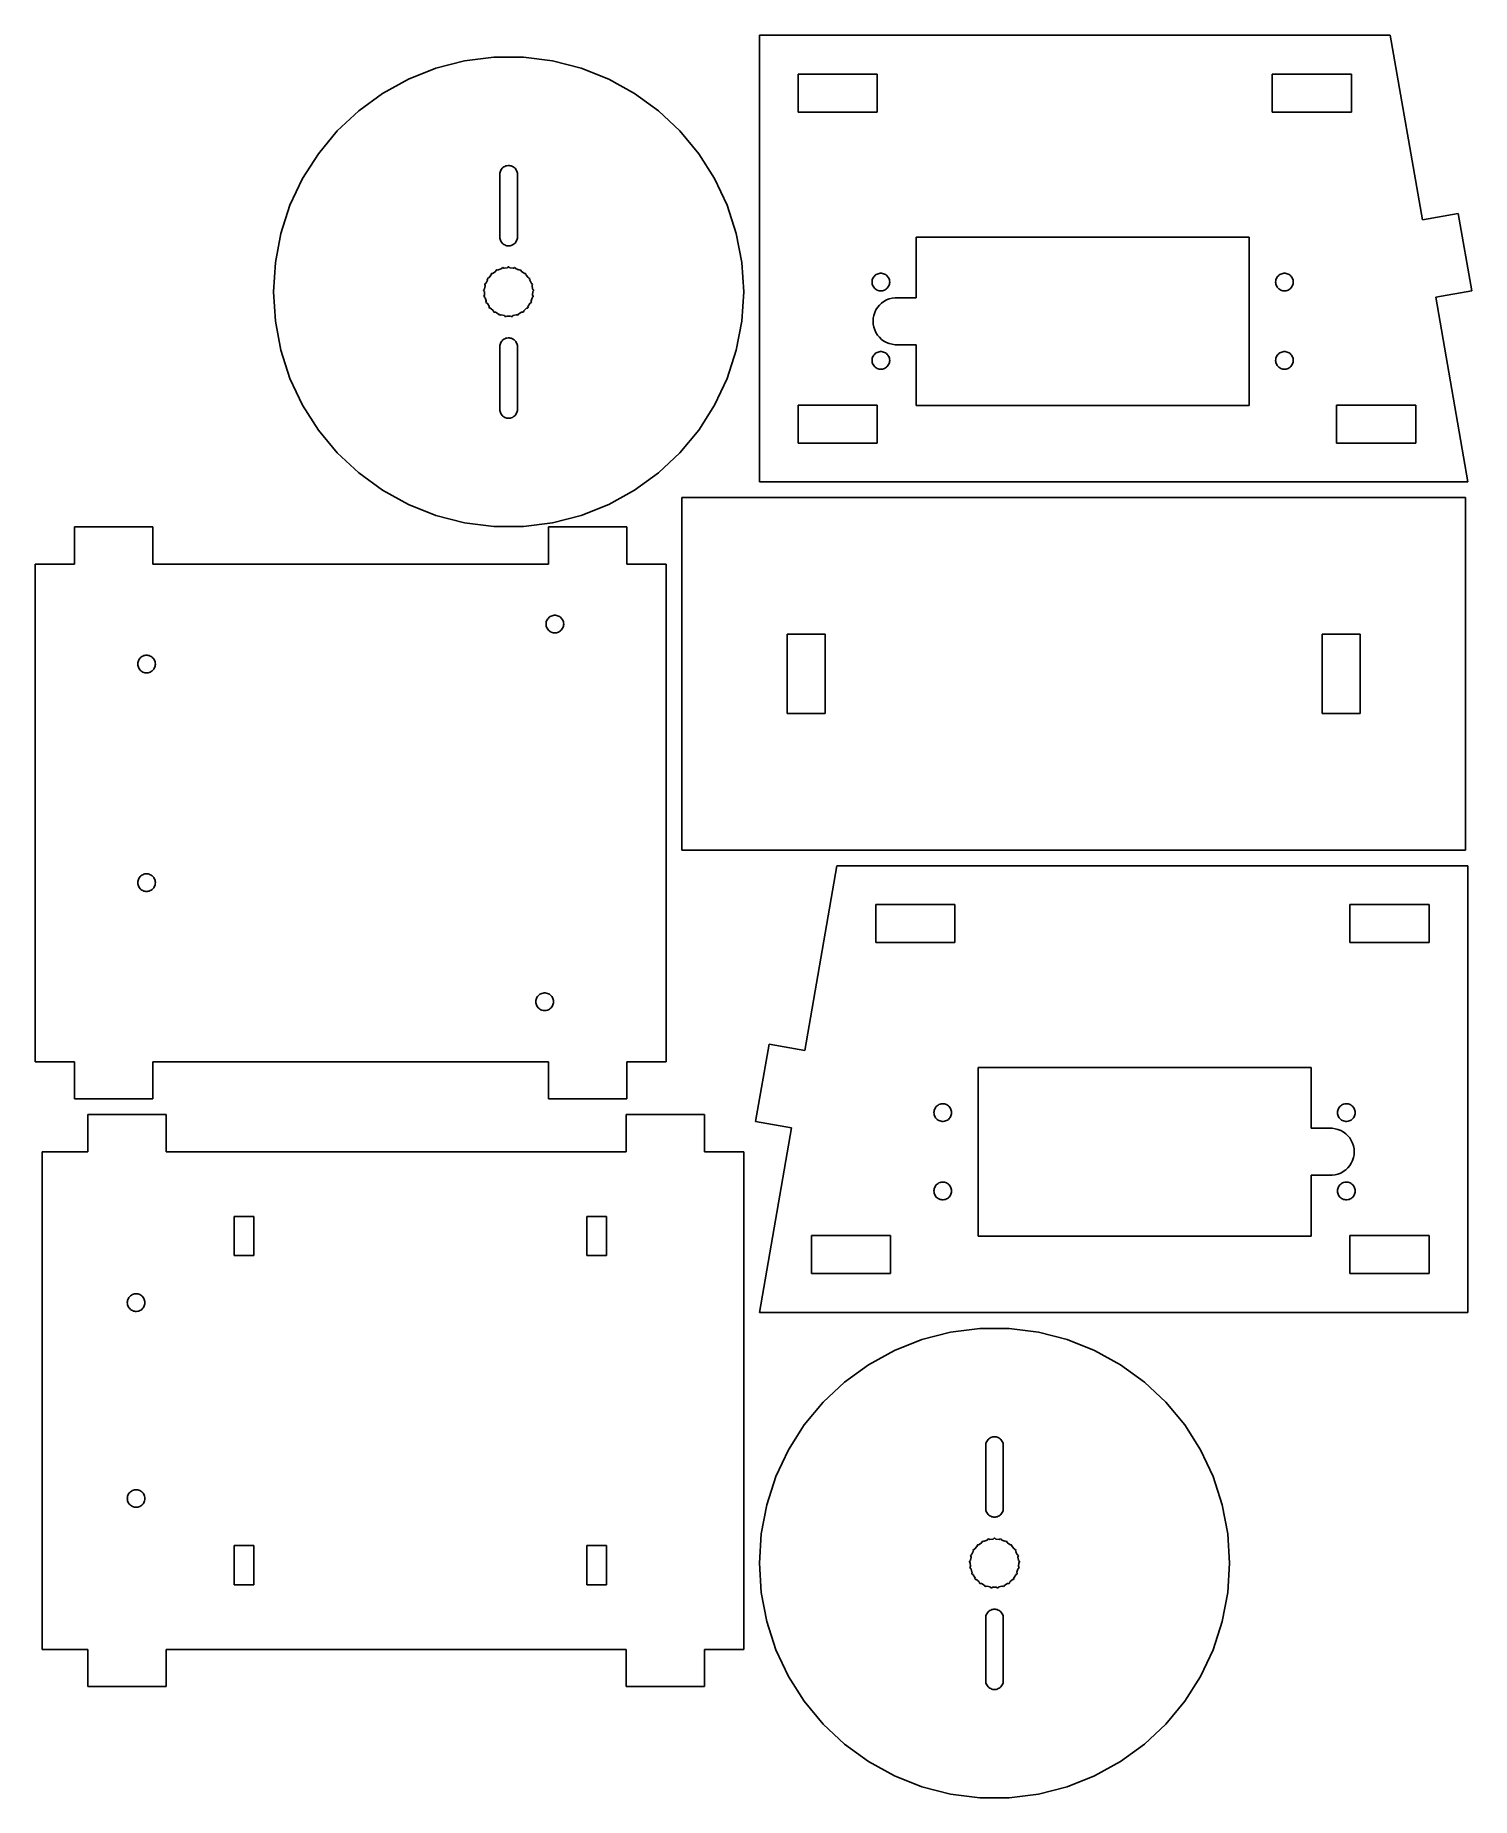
# Model space of a CAD drawing. Header units: metres. Extents: x -90 to 93, y -109 to 116.
import ezdxf

# ---------------------------------------------------------------- set-up
doc = ezdxf.new("R2010")
doc.units = ezdxf.units.M

msp = doc.modelspace()

# ---------------------------------------------------------------- linework, layer by layer
for p, q in [((82.5, 116), (2, 116)), ((2, 116), (2, 59)), ((86.5935, 92.4263), (82.5, 116)), ((-35.6214, 112.719), (-39.2705, 111.782)), ((-31.8837, 113.191), (-35.6214, 112.719)), ((-28.1163, 113.191), (-31.8837, 113.191)), ((-24.3786, 112.719), (-28.1163, 113.191)), ((-20.7295, 111.782), (-24.3786, 112.719)), ((-42.7734, 110.395), (-46.0748, 108.58)), ((-39.2705, 111.782), (-42.7734, 110.395)), ((-17.2266, 110.395), (-20.7295, 111.782)), ((-13.9252, 108.58), (-17.2266, 110.395)), ((6.95001, 106.2), (6.95001, 111.05)), ((6.95001, 111.05), (17.05, 111.05)), ((17.05, 111.05), (17.05, 106.2)), ((67.45, 106.2), (67.45, 111.05)), ((67.45, 111.05), (77.55, 111.05)), ((77.55, 111.05), (77.55, 106.2)), ((-46.0748, 108.58), (-49.1227, 106.365)), ((-10.8773, 106.365), (-13.9252, 108.58)), ((-49.1227, 106.365), (-51.8691, 103.786)), ((-8.13094, 103.786), (-10.8773, 106.365)), ((17.05, 106.2), (6.95001, 106.2)), ((77.55, 106.2), (67.45, 106.2)), ((-51.8691, 103.786), (-54.2705, 100.884)), ((-5.72949, 100.884), (-8.13094, 103.786)), ((-54.2705, 100.884), (-56.2892, 97.7026)), ((-30.9101, 98.9113), (-30.8201, 99.0201)), ((-30.8201, 99.0201), (-30.7171, 99.1168)), ((-30.7171, 99.1168), (-30.6028, 99.1999)), ((-30.6028, 99.1999), (-30.479, 99.2679)), ((-30.479, 99.2679), (-30.3476, 99.3199)), ((-30.3476, 99.3199), (-30.2108, 99.3551)), ((-30.2108, 99.3551), (-30.0706, 99.3728)), ((-30.0706, 99.3728), (-29.9294, 99.3728)), ((-29.9294, 99.3728), (-29.7892, 99.3551)), ((-29.7892, 99.3551), (-29.6524, 99.3199)), ((-29.6524, 99.3199), (-29.521, 99.2679)), ((-29.521, 99.2679), (-29.3972, 99.1999)), ((-29.3972, 99.1999), (-29.2829, 99.1168)), ((-29.2829, 99.1168), (-29.1799, 99.0201)), ((-29.1799, 99.0201), (-29.0899, 98.9113)), ((-3.7108, 97.7026), (-5.72949, 100.884)), ((-56.2892, 97.7026), (-57.8933, 94.2937)), ((-31.125, 98.25), (-31.1161, 98.391)), ((-31.125, 90.25), (-31.125, 98.25)), ((-31.1161, 98.391), (-31.0897, 98.5298)), ((-31.0897, 98.5298), (-31.046, 98.6641)), ((-31.046, 98.6641), (-30.9858, 98.792)), ((-30.9858, 98.792), (-30.9101, 98.9113)), ((-29.0899, 98.9113), (-29.0142, 98.792)), ((-29.0142, 98.792), (-28.954, 98.6641)), ((-28.954, 98.6641), (-28.9103, 98.5298)), ((-28.9103, 98.5298), (-28.8839, 98.391)), ((-28.8839, 98.391), (-28.875, 98.25)), ((-28.875, 98.25), (-28.875, 90.25)), ((-2.10671, 94.2937), (-3.7108, 97.7026)), ((-57.8933, 94.2937), (-59.0575, 90.7107)), ((-0.94251, 90.7107), (-2.10671, 94.2937)), ((91.1601, 93.2315), (86.5935, 92.4263)), ((92.8966, 83.3834), (91.1601, 93.2315)), ((-59.0575, 90.7107), (-59.7634, 87.01)), ((-31.1161, 90.109), (-31.125, 90.25)), ((-31.0897, 89.9702), (-31.1161, 90.109)), ((-28.8839, 90.109), (-28.9103, 89.9702)), ((-28.875, 90.25), (-28.8839, 90.109)), ((-0.23656, 87.01), (-0.94251, 90.7107)), ((22, 82.5), (22, 90.25)), ((22, 90.25), (64.5, 90.25)), ((64.5, 90.25), (64.5, 68.75)), ((-31.046, 89.8359), (-31.0897, 89.9702)), ((-30.9858, 89.708), (-31.046, 89.8359)), ((-30.9101, 89.5887), (-30.9858, 89.708)), ((-30.8201, 89.4799), (-30.9101, 89.5887)), ((-30.7171, 89.3832), (-30.8201, 89.4799)), ((-30.6028, 89.3001), (-30.7171, 89.3832)), ((-30.479, 89.2321), (-30.6028, 89.3001)), ((-30.3476, 89.1801), (-30.479, 89.2321)), ((-30.2108, 89.1449), (-30.3476, 89.1801)), ((-30.0706, 89.1272), (-30.2108, 89.1449)), ((-29.9294, 89.1272), (-30.0706, 89.1272)), ((-29.7892, 89.1449), (-29.9294, 89.1272)), ((-29.6524, 89.1801), (-29.7892, 89.1449)), ((-29.521, 89.2321), (-29.6524, 89.1801)), ((-29.3972, 89.3001), (-29.521, 89.2321)), ((-29.2829, 89.3832), (-29.3972, 89.3001)), ((-29.1799, 89.4799), (-29.2829, 89.3832)), ((-29.0899, 89.5887), (-29.1799, 89.4799)), ((-29.0142, 89.708), (-29.0899, 89.5887)), ((-28.954, 89.8359), (-29.0142, 89.708)), ((-28.9103, 89.9702), (-28.954, 89.8359)), ((-59.7634, 87.01), (-60, 83.25)), ((-32.2231, 85.3894), (-32.2184, 85.5394)), ((-32.2184, 85.5394), (-32.1455, 85.6078)), ((-32.1455, 85.6078), (-31.9956, 85.6031)), ((-31.9956, 85.6031), (-31.968, 85.629)), ((-31.968, 85.629), (-31.6544, 85.8569)), ((-31.6544, 85.8569), (-31.6212, 85.8751)), ((-31.6212, 85.8751), (-31.5794, 86.0191)), ((-31.5794, 86.0191), (-31.4918, 86.0673)), ((-31.4918, 86.0673), (-31.3477, 86.0254)), ((-31.3477, 86.0254), (-31.3146, 86.0437)), ((-31.3146, 86.0437), (-30.9541, 86.1864)), ((-30.9541, 86.1864), (-30.9175, 86.1958)), ((-30.9175, 86.1958), (-30.8411, 86.3249)), ((-30.8411, 86.3249), (-30.7443, 86.3498)), ((-30.7443, 86.3498), (-30.6151, 86.2734)), ((-30.6151, 86.2734), (-30.5785, 86.2828)), ((-30.5785, 86.2828), (-30.1939, 86.3314)), ((-30.1939, 86.3314), (-30.1561, 86.3314)), ((-30.1561, 86.3314), (-30.05, 86.4375)), ((-30.05, 86.4375), (-29.95, 86.4375)), ((-29.95, 86.4375), (-29.8439, 86.3314)), ((-29.8439, 86.3314), (-29.8061, 86.3314)), ((-29.8061, 86.3314), (-29.4215, 86.2828)), ((-29.4215, 86.2828), (-29.3849, 86.2734)), ((-29.3849, 86.2734), (-29.2557, 86.3498)), ((-29.2557, 86.3498), (-29.1589, 86.3249)), ((-29.1589, 86.3249), (-29.0825, 86.1958)), ((-29.0825, 86.1958), (-29.0459, 86.1864)), ((-29.0459, 86.1864), (-28.6854, 86.0437)), ((-28.6854, 86.0437), (-28.6523, 86.0254)), ((-28.6523, 86.0254), (-28.5082, 86.0673)), ((-28.5082, 86.0673), (-28.4206, 86.0191)), ((-28.4206, 86.0191), (-28.3788, 85.8751)), ((-28.3788, 85.8751), (-28.3456, 85.8569)), ((-28.3456, 85.8569), (-28.032, 85.629)), ((-28.032, 85.629), (-28.0044, 85.6031)), ((-28.0044, 85.6031), (-27.8545, 85.6078)), ((-27.8545, 85.6078), (-27.7816, 85.5394)), ((-27.7816, 85.5394), (-27.7769, 85.3894)), ((0, 83.25), (-0.23656, 87.01)), ((16.8972, 85.4499), (17.021, 85.5179)), ((17.021, 85.5179), (17.1524, 85.5699)), ((17.1524, 85.5699), (17.2892, 85.6051)), ((17.2892, 85.6051), (17.4294, 85.6228)), ((17.4294, 85.6228), (17.5706, 85.6228)), ((17.5706, 85.6228), (17.7108, 85.6051)), ((17.7108, 85.6051), (17.8477, 85.5699)), ((17.8477, 85.5699), (17.979, 85.5179)), ((17.979, 85.5179), (18.1028, 85.4499)), ((68.3972, 85.4499), (68.521, 85.5179)), ((68.521, 85.5179), (68.6523, 85.5699)), ((68.6523, 85.5699), (68.7892, 85.6051)), ((68.7892, 85.6051), (68.9294, 85.6228)), ((68.9294, 85.6228), (69.0706, 85.6228)), ((69.0706, 85.6228), (69.2108, 85.6051)), ((69.2108, 85.6051), (69.3476, 85.5699)), ((69.3476, 85.5699), (69.479, 85.5179)), ((69.479, 85.5179), (69.6028, 85.4499)), ((-60, 83.25), (-59.7634, 79.49)), ((-33.1843, 83.4003), (-33.1781, 83.5)), ((-33.0851, 83.2877), (-33.1843, 83.4003)), ((-33.1781, 83.5), (-33.0655, 83.5992)), ((-33.0875, 83.25), (-33.0851, 83.2877)), ((-33.0632, 82.863), (-33.0875, 83.25)), ((-33.0655, 83.5992), (-33.0632, 83.637)), ((-33.0632, 83.637), (-32.9905, 84.0178)), ((-33.0469, 84.1874), (-33.016, 84.2825)), ((-32.9788, 84.0538), (-33.0469, 84.1874)), ((-33.016, 84.2825), (-32.8824, 84.3506)), ((-32.9905, 84.0178), (-32.9788, 84.0538)), ((-32.8824, 84.3506), (-32.8707, 84.3866)), ((-32.8707, 84.3866), (-32.7056, 84.7374)), ((-32.7181, 84.9157), (-32.6645, 85.0001)), ((-32.6853, 84.7693), (-32.7181, 84.9157)), ((-32.7056, 84.7374), (-32.6853, 84.7693)), ((-32.6645, 85.0001), (-32.5181, 85.0329)), ((-32.5181, 85.0329), (-32.4978, 85.0648)), ((-32.4978, 85.0648), (-32.2507, 85.3635)), ((-32.2507, 85.3635), (-32.2231, 85.3894)), ((-27.7769, 85.3894), (-27.7493, 85.3635)), ((-27.7493, 85.3635), (-27.5022, 85.0648)), ((-27.5022, 85.0648), (-27.4819, 85.0329)), ((-27.4819, 85.0329), (-27.3355, 85.0001)), ((-27.3355, 85.0001), (-27.2819, 84.9157)), ((-27.2819, 84.9157), (-27.3147, 84.7693)), ((-27.3147, 84.7693), (-27.2944, 84.7374)), ((-27.2944, 84.7374), (-27.1293, 84.3866)), ((-27.1293, 84.3866), (-27.1176, 84.3506)), ((-27.1176, 84.3506), (-26.984, 84.2825)), ((-26.9531, 84.1874), (-27.0212, 84.0538)), ((-27.0212, 84.0538), (-27.0095, 84.0178)), ((-27.0095, 84.0178), (-26.9368, 83.637)), ((-26.984, 84.2825), (-26.9531, 84.1874)), ((-26.9368, 83.637), (-26.9345, 83.5992)), ((-26.9125, 83.25), (-26.9368, 82.863)), ((-26.9345, 83.5992), (-26.8219, 83.5)), ((-26.8157, 83.4003), (-26.9149, 83.2877)), ((-26.9149, 83.2877), (-26.9125, 83.25)), ((-26.8219, 83.5), (-26.8157, 83.4003)), ((-0.23656, 79.49), (0, 83.25)), ((16.375, 84.5), (16.3839, 84.641)), ((16.3839, 84.359), (16.375, 84.5)), ((16.3839, 84.641), (16.4104, 84.7798)), ((16.4104, 84.2202), (16.3839, 84.359)), ((16.4104, 84.7798), (16.454, 84.9141)), ((16.454, 84.0858), (16.4104, 84.2202)), ((16.454, 84.9141), (16.5142, 85.042)), ((16.5142, 83.958), (16.454, 84.0858)), ((16.5142, 85.042), (16.5899, 85.1613)), ((16.5899, 83.8387), (16.5142, 83.958)), ((16.5899, 85.1613), (16.6799, 85.2701)), ((16.6799, 83.7299), (16.5899, 83.8387)), ((16.6799, 85.2701), (16.7829, 85.3668)), ((16.7829, 83.6332), (16.6799, 83.7299)), ((16.7829, 85.3668), (16.8972, 85.4499)), ((16.8972, 83.5501), (16.7829, 83.6332)), ((17.021, 83.4821), (16.8972, 83.5501)), ((17.1524, 83.4301), (17.021, 83.4821)), ((17.2892, 83.3949), (17.1524, 83.4301)), ((17.4294, 83.3772), (17.2892, 83.3949)), ((17.5706, 83.3772), (17.4294, 83.3772)), ((17.7108, 83.3949), (17.5706, 83.3772)), ((17.8477, 83.4301), (17.7108, 83.3949)), ((17.979, 83.4821), (17.8477, 83.4301)), ((18.1028, 83.5501), (17.979, 83.4821)), ((18.1028, 85.4499), (18.2171, 85.3668)), ((18.2171, 83.6332), (18.1028, 83.5501)), ((18.2171, 85.3668), (18.3201, 85.2701)), ((18.3201, 83.7299), (18.2171, 83.6332)), ((18.3201, 85.2701), (18.4102, 85.1613)), ((18.4102, 83.8387), (18.3201, 83.7299)), ((18.4102, 85.1613), (18.4859, 85.042)), ((18.4859, 83.958), (18.4102, 83.8387)), ((18.4859, 85.042), (18.546, 84.9141)), ((18.546, 84.0858), (18.4859, 83.958)), ((18.546, 84.9141), (18.5897, 84.7798)), ((18.5897, 84.2202), (18.546, 84.0858)), ((18.5897, 84.7798), (18.6161, 84.641)), ((18.6161, 84.359), (18.5897, 84.2202)), ((18.6161, 84.641), (18.625, 84.5)), ((18.625, 84.5), (18.6161, 84.359)), ((67.875, 84.5), (67.8839, 84.641)), ((67.8839, 84.359), (67.875, 84.5)), ((67.8839, 84.641), (67.9103, 84.7798)), ((67.9103, 84.2202), (67.8839, 84.359)), ((67.9103, 84.7798), (67.954, 84.9141)), ((67.954, 84.0858), (67.9103, 84.2202)), ((67.954, 84.9141), (68.0141, 85.042)), ((68.0141, 83.958), (67.954, 84.0858)), ((68.0141, 85.042), (68.0898, 85.1613)), ((68.0898, 83.8387), (68.0141, 83.958)), ((68.0898, 85.1613), (68.1799, 85.2701)), ((68.1799, 83.7299), (68.0898, 83.8387)), ((68.1799, 85.2701), (68.2829, 85.3668)), ((68.2829, 83.6332), (68.1799, 83.7299)), ((68.2829, 85.3668), (68.3972, 85.4499)), ((68.3972, 83.5501), (68.2829, 83.6332)), ((68.521, 83.4821), (68.3972, 83.5501)), ((68.6523, 83.4301), (68.521, 83.4821)), ((68.7892, 83.3949), (68.6523, 83.4301)), ((68.9294, 83.3772), (68.7892, 83.3949)), ((69.0706, 83.3772), (68.9294, 83.3772)), ((69.2108, 83.3949), (69.0706, 83.3772)), ((69.3476, 83.4301), (69.2108, 83.3949)), ((69.479, 83.4821), (69.3476, 83.4301)), ((69.6028, 83.5501), (69.479, 83.4821)), ((69.6028, 85.4499), (69.7171, 85.3668)), ((69.7171, 83.6332), (69.6028, 83.5501)), ((69.7171, 85.3668), (69.8201, 85.2701)), ((69.8201, 83.7299), (69.7171, 83.6332)), ((69.8201, 85.2701), (69.9101, 85.1613)), ((69.9101, 83.8387), (69.8201, 83.7299)), ((69.9101, 85.1613), (69.9858, 85.042)), ((69.9858, 83.958), (69.9101, 83.8387)), ((69.9858, 85.042), (70.046, 84.9141)), ((70.046, 84.0858), (69.9858, 83.958)), ((70.046, 84.9141), (70.0896, 84.7798)), ((70.0896, 84.2202), (70.046, 84.0858)), ((70.0896, 84.7798), (70.1161, 84.641)), ((70.1161, 84.359), (70.0896, 84.2202)), ((70.1161, 84.641), (70.125, 84.5)), ((70.125, 84.5), (70.1161, 84.359)), ((88.3044, 82.5737), (92.8966, 83.3834)), ((-33.1404, 82.7018), (-33.0561, 82.8259)), ((-33.1217, 82.6036), (-33.1404, 82.7018)), ((-32.9976, 82.5193), (-33.1217, 82.6036)), ((-33.0561, 82.8259), (-33.0632, 82.863)), ((-32.9905, 82.4822), (-32.9976, 82.5193)), ((-32.8707, 82.1134), (-32.9905, 82.4822)), ((-32.9054, 81.9381), (-32.8546, 82.0792)), ((-32.8628, 81.8476), (-32.9054, 81.9381)), ((-32.8546, 82.0792), (-32.8707, 82.1134)), ((-32.7217, 81.7968), (-32.8628, 81.8476)), ((-32.7056, 81.7626), (-32.7217, 81.7968)), ((-32.4978, 81.4352), (-32.7056, 81.7626)), ((-32.4737, 81.4061), (-32.4978, 81.4352)), ((-32.4879, 81.2567), (-32.4737, 81.4061)), ((-32.4241, 81.1797), (-32.4879, 81.2567)), ((-32.2748, 81.1656), (-32.4241, 81.1797)), ((-32.2507, 81.1365), (-32.2748, 81.1656)), ((-31.968, 80.871), (-32.2507, 81.1365)), ((-27.7493, 81.1365), (-28.032, 80.871)), ((-27.7252, 81.1656), (-27.7493, 81.1365)), ((-27.5759, 81.1797), (-27.7252, 81.1656)), ((-27.5121, 81.2567), (-27.5759, 81.1797)), ((-27.5022, 81.4352), (-27.5263, 81.4061)), ((-27.5263, 81.4061), (-27.5121, 81.2567)), ((-27.2944, 81.7626), (-27.5022, 81.4352)), ((-27.2783, 81.7968), (-27.2944, 81.7626)), ((-27.1372, 81.8476), (-27.2783, 81.7968)), ((-27.1293, 82.1134), (-27.1454, 82.0792)), ((-27.1454, 82.0792), (-27.0946, 81.9381)), ((-27.0946, 81.9381), (-27.1372, 81.8476)), ((-27.0095, 82.4822), (-27.1293, 82.1134)), ((-27.0024, 82.5193), (-27.0095, 82.4822)), ((-26.8783, 82.6036), (-27.0024, 82.5193)), ((-26.9368, 82.863), (-26.9439, 82.8259)), ((-26.9439, 82.8259), (-26.8596, 82.7018)), ((-26.8596, 82.7018), (-26.8783, 82.6036)), ((16.8711, 80.9453), (17.073, 81.2634)), ((17.073, 81.2634), (17.3131, 81.5536)), ((17.3131, 81.5536), (17.5877, 81.8115)), ((17.5877, 81.8115), (17.8925, 82.033)), ((17.8925, 82.033), (18.2227, 82.2145)), ((18.2227, 82.2145), (18.573, 82.3532)), ((18.573, 82.3532), (18.9379, 82.4469)), ((18.9379, 82.4469), (19.3116, 82.4941)), ((19.3116, 82.4941), (20, 82.5)), ((20, 82.5), (22, 82.5)), ((92.3979, 59), (88.3044, 82.5737)), ((-59.7634, 79.49), (-59.0575, 75.7893)), ((-31.9375, 80.8488), (-31.968, 80.871)), ((-31.914, 80.7007), (-31.9375, 80.8488)), ((-31.8331, 80.6419), (-31.914, 80.7007)), ((-31.6849, 80.6654), (-31.8331, 80.6419)), ((-31.6544, 80.6431), (-31.6849, 80.6654)), ((-31.3146, 80.4563), (-31.6544, 80.6431)), ((-31.2795, 80.4424), (-31.3146, 80.4563)), ((-31.2199, 80.3048), (-31.2795, 80.4424)), ((-31.1269, 80.2679), (-31.2199, 80.3048)), ((-30.9892, 80.3275), (-31.1269, 80.2679)), ((-30.9541, 80.3136), (-30.9892, 80.3275)), ((-30.5785, 80.2172), (-30.9541, 80.3136)), ((-30.541, 80.2125), (-30.5785, 80.2172)), ((-30.4491, 80.0939), (-30.541, 80.2125)), ((-30.3499, 80.0814), (-30.4491, 80.0939)), ((-30.2314, 80.1733), (-30.3499, 80.0814)), ((-30.1939, 80.1686), (-30.2314, 80.1733)), ((-29.8061, 80.1686), (-30.1939, 80.1686)), ((-29.7686, 80.1733), (-29.8061, 80.1686)), ((-29.6501, 80.0814), (-29.7686, 80.1733)), ((-29.5509, 80.0939), (-29.6501, 80.0814)), ((-29.459, 80.2125), (-29.5509, 80.0939)), ((-29.4215, 80.2172), (-29.459, 80.2125)), ((-29.0459, 80.3136), (-29.4215, 80.2172)), ((-29.0108, 80.3275), (-29.0459, 80.3136)), ((-28.8731, 80.2679), (-29.0108, 80.3275)), ((-28.7801, 80.3048), (-28.8731, 80.2679)), ((-28.7205, 80.4424), (-28.7801, 80.3048)), ((-28.6854, 80.4563), (-28.7205, 80.4424)), ((-28.3456, 80.6431), (-28.6854, 80.4563)), ((-28.3151, 80.6654), (-28.3456, 80.6431)), ((-28.1669, 80.6419), (-28.3151, 80.6654)), ((-28.086, 80.7007), (-28.1669, 80.6419)), ((-28.0625, 80.8488), (-28.086, 80.7007)), ((-28.032, 80.871), (-28.0625, 80.8488)), ((-0.94251, 75.7893), (-0.23656, 79.49)), ((16.5, 79.5), (16.5237, 79.876)), ((16.5237, 79.124), (16.5, 79.5)), ((16.5237, 79.876), (16.5943, 80.2461)), ((16.5943, 78.7539), (16.5237, 79.124)), ((16.5943, 80.2461), (16.7107, 80.6044)), ((16.7107, 78.3956), (16.5943, 78.7539)), ((16.7107, 80.6044), (16.8711, 80.9453)), ((-31.1161, 76.391), (-31.0897, 76.5298)), ((-31.0897, 76.5298), (-31.046, 76.6641)), ((-31.046, 76.6641), (-30.9858, 76.792)), ((-30.9858, 76.792), (-30.9101, 76.9113)), ((-30.9101, 76.9113), (-30.8201, 77.0201)), ((-30.8201, 77.0201), (-30.7171, 77.1168)), ((-30.7171, 77.1168), (-30.6028, 77.1999)), ((-30.6028, 77.1999), (-30.479, 77.2679)), ((-30.479, 77.2679), (-30.3476, 77.3199)), ((-30.3476, 77.3199), (-30.2108, 77.3551)), ((-30.2108, 77.3551), (-30.0706, 77.3728)), ((-30.0706, 77.3728), (-29.9294, 77.3728)), ((-29.9294, 77.3728), (-29.7892, 77.3551)), ((-29.7892, 77.3551), (-29.6524, 77.3199)), ((-29.6524, 77.3199), (-29.521, 77.2679)), ((-29.521, 77.2679), (-29.3972, 77.1999)), ((-29.3972, 77.1999), (-29.2829, 77.1168)), ((-29.2829, 77.1168), (-29.1799, 77.0201)), ((-29.1799, 77.0201), (-29.0899, 76.9113)), ((-29.0899, 76.9113), (-29.0142, 76.792)), ((-29.0142, 76.792), (-28.954, 76.6641)), ((-28.954, 76.6641), (-28.9103, 76.5298)), ((-28.9103, 76.5298), (-28.8839, 76.391)), ((16.8711, 78.0547), (16.7107, 78.3956)), ((17.073, 77.7366), (16.8711, 78.0547)), ((17.3131, 77.4464), (17.073, 77.7366)), ((17.5877, 77.1884), (17.3131, 77.4464)), ((17.8925, 76.967), (17.5877, 77.1884)), ((18.2227, 76.7855), (17.8925, 76.967)), ((18.573, 76.6468), (18.2227, 76.7855)), ((18.9379, 76.5531), (18.573, 76.6468)), ((19.3116, 76.5059), (18.9379, 76.5531)), ((20, 76.5), (19.3116, 76.5059)), ((22, 76.5), (20, 76.5)), ((22, 68.75), (22, 76.5)), ((-59.0575, 75.7893), (-57.8933, 72.2063)), ((-31.125, 76.25), (-31.1161, 76.391)), ((-31.125, 68.25), (-31.125, 76.25)), ((-28.8839, 76.391), (-28.875, 76.25)), ((-28.875, 76.25), (-28.875, 68.25)), ((-2.10671, 72.2063), (-0.94251, 75.7893)), ((16.375, 74.5), (16.3839, 74.641)), ((16.3839, 74.359), (16.375, 74.5)), ((16.3839, 74.641), (16.4104, 74.7798)), ((16.4104, 74.2202), (16.3839, 74.359)), ((16.4104, 74.7798), (16.454, 74.9141)), ((16.454, 74.9141), (16.5142, 75.042)), ((16.5142, 75.042), (16.5899, 75.1613)), ((16.5899, 75.1613), (16.6799, 75.2701)), ((16.6799, 75.2701), (16.7829, 75.3668)), ((16.7829, 75.3668), (16.8972, 75.4499)), ((16.8972, 75.4499), (17.021, 75.5179)), ((17.021, 75.5179), (17.1524, 75.5699)), ((17.1524, 75.5699), (17.2892, 75.6051)), ((17.2892, 75.6051), (17.4294, 75.6228)), ((17.4294, 75.6228), (17.5706, 75.6228)), ((17.5706, 75.6228), (17.7108, 75.6051)), ((17.7108, 75.6051), (17.8477, 75.5699)), ((17.8477, 75.5699), (17.979, 75.5179)), ((17.979, 75.5179), (18.1028, 75.4499)), ((18.1028, 75.4499), (18.2171, 75.3668)), ((18.2171, 75.3668), (18.3201, 75.2701)), ((18.3201, 75.2701), (18.4102, 75.1613)), ((18.4102, 75.1613), (18.4859, 75.042)), ((18.4859, 75.042), (18.546, 74.9141)), ((18.546, 74.9141), (18.5897, 74.7798)), ((18.5897, 74.7798), (18.6161, 74.641)), ((18.6161, 74.359), (18.5897, 74.2202)), ((18.6161, 74.641), (18.625, 74.5)), ((18.625, 74.5), (18.6161, 74.359)), ((67.875, 74.5), (67.8839, 74.641)), ((67.8839, 74.359), (67.875, 74.5)), ((67.8839, 74.641), (67.9103, 74.7798)), ((67.9103, 74.2202), (67.8839, 74.359)), ((67.9103, 74.7798), (67.954, 74.9141)), ((67.954, 74.9141), (68.0141, 75.042)), ((68.0141, 75.042), (68.0898, 75.1613)), ((68.0898, 75.1613), (68.1799, 75.2701)), ((68.1799, 75.2701), (68.2829, 75.3668)), ((68.2829, 75.3668), (68.3972, 75.4499)), ((68.3972, 75.4499), (68.521, 75.5179)), ((68.521, 75.5179), (68.6523, 75.5699)), ((68.6523, 75.5699), (68.7892, 75.6051)), ((68.7892, 75.6051), (68.9294, 75.6228)), ((68.9294, 75.6228), (69.0706, 75.6228)), ((69.0706, 75.6228), (69.2108, 75.6051)), ((69.2108, 75.6051), (69.3476, 75.5699)), ((69.3476, 75.5699), (69.479, 75.5179)), ((69.479, 75.5179), (69.6028, 75.4499)), ((69.6028, 75.4499), (69.7171, 75.3668)), ((69.7171, 75.3668), (69.8201, 75.2701)), ((69.8201, 75.2701), (69.9101, 75.1613)), ((69.9101, 75.1613), (69.9858, 75.042)), ((69.9858, 75.042), (70.046, 74.9141)), ((70.046, 74.9141), (70.0896, 74.7798)), ((70.0896, 74.7798), (70.1161, 74.641)), ((70.1161, 74.359), (70.0896, 74.2202)), ((70.1161, 74.641), (70.125, 74.5)), ((70.125, 74.5), (70.1161, 74.359)), ((-57.8933, 72.2063), (-56.2892, 68.7974)), ((-3.7108, 68.7974), (-2.10671, 72.2063)), ((16.454, 74.0858), (16.4104, 74.2202)), ((16.5142, 73.958), (16.454, 74.0858)), ((16.5899, 73.8387), (16.5142, 73.958)), ((16.6799, 73.7299), (16.5899, 73.8387)), ((16.7829, 73.6332), (16.6799, 73.7299)), ((16.8972, 73.5501), (16.7829, 73.6332)), ((17.021, 73.4821), (16.8972, 73.5501)), ((17.1524, 73.4301), (17.021, 73.4821)), ((17.2892, 73.3949), (17.1524, 73.4301)), ((17.4294, 73.3772), (17.2892, 73.3949)), ((17.5706, 73.3772), (17.4294, 73.3772)), ((17.7108, 73.3949), (17.5706, 73.3772)), ((17.8477, 73.4301), (17.7108, 73.3949)), ((17.979, 73.4821), (17.8477, 73.4301)), ((18.1028, 73.5501), (17.979, 73.4821)), ((18.2171, 73.6332), (18.1028, 73.5501)), ((18.3201, 73.7299), (18.2171, 73.6332)), ((18.4102, 73.8387), (18.3201, 73.7299)), ((18.4859, 73.958), (18.4102, 73.8387)), ((18.546, 74.0858), (18.4859, 73.958)), ((18.5897, 74.2202), (18.546, 74.0858)), ((67.954, 74.0858), (67.9103, 74.2202)), ((68.0141, 73.958), (67.954, 74.0858)), ((68.0898, 73.8387), (68.0141, 73.958)), ((68.1799, 73.7299), (68.0898, 73.8387)), ((68.2829, 73.6332), (68.1799, 73.7299)), ((68.3972, 73.5501), (68.2829, 73.6332)), ((68.521, 73.4821), (68.3972, 73.5501)), ((68.6523, 73.4301), (68.521, 73.4821)), ((68.7892, 73.3949), (68.6523, 73.4301)), ((68.9294, 73.3772), (68.7892, 73.3949)), ((69.0706, 73.3772), (68.9294, 73.3772)), ((69.2108, 73.3949), (69.0706, 73.3772)), ((69.3476, 73.4301), (69.2108, 73.3949)), ((69.479, 73.4821), (69.3476, 73.4301)), ((69.6028, 73.5501), (69.479, 73.4821)), ((69.7171, 73.6332), (69.6028, 73.5501)), ((69.8201, 73.7299), (69.7171, 73.6332)), ((69.9101, 73.8387), (69.8201, 73.7299)), ((69.9858, 73.958), (69.9101, 73.8387)), ((70.046, 74.0858), (69.9858, 73.958)), ((70.0896, 74.2202), (70.046, 74.0858)), ((-56.2892, 68.7974), (-54.2705, 65.6164)), ((-31.1161, 68.109), (-31.125, 68.25)), ((-31.0897, 67.9702), (-31.1161, 68.109)), ((-31.046, 67.8359), (-31.0897, 67.9702)), ((-30.9858, 67.708), (-31.046, 67.8359)), ((-30.9101, 67.5887), (-30.9858, 67.708)), ((-30.8201, 67.4799), (-30.9101, 67.5887)), ((-29.0899, 67.5887), (-29.1799, 67.4799)), ((-29.0142, 67.708), (-29.0899, 67.5887)), ((-28.954, 67.8359), (-29.0142, 67.708)), ((-28.9103, 67.9702), (-28.954, 67.8359)), ((-28.8839, 68.109), (-28.9103, 67.9702)), ((-28.875, 68.25), (-28.8839, 68.109)), ((-5.72949, 65.6164), (-3.7108, 68.7974)), ((6.95001, 63.95), (6.95001, 68.8)), ((6.95001, 68.8), (17.05, 68.8)), ((17.05, 68.8), (17.05, 63.95)), ((64.5, 68.75), (22, 68.75)), ((75.6549, 63.95), (75.6549, 68.8)), ((75.6549, 68.8), (85.7549, 68.8)), ((85.7549, 68.8), (85.7549, 63.95)), ((-54.2705, 65.6164), (-51.8691, 62.7136)), ((-30.7171, 67.3832), (-30.8201, 67.4799)), ((-30.6028, 67.3001), (-30.7171, 67.3832)), ((-30.479, 67.2321), (-30.6028, 67.3001)), ((-30.3476, 67.1801), (-30.479, 67.2321)), ((-30.2108, 67.1449), (-30.3476, 67.1801)), ((-30.0706, 67.1272), (-30.2108, 67.1449)), ((-29.9294, 67.1272), (-30.0706, 67.1272)), ((-29.7892, 67.1449), (-29.9294, 67.1272)), ((-29.6524, 67.1801), (-29.7892, 67.1449)), ((-29.521, 67.2321), (-29.6524, 67.1801)), ((-29.3972, 67.3001), (-29.521, 67.2321)), ((-29.2829, 67.3832), (-29.3972, 67.3001)), ((-29.1799, 67.4799), (-29.2829, 67.3832)), ((-8.13094, 62.7136), (-5.72949, 65.6164)), ((17.05, 63.95), (6.95001, 63.95)), ((85.7549, 63.95), (75.6549, 63.95)), ((-51.8691, 62.7136), (-49.1227, 60.1346)), ((-10.8773, 60.1346), (-8.13094, 62.7136)), ((-49.1227, 60.1346), (-46.0748, 57.9202)), ((-13.9252, 57.9202), (-10.8773, 60.1346)), ((2, 59), (92.3979, 59)), ((-46.0748, 57.9202), (-42.7734, 56.1052)), ((-17.2266, 56.1052), (-13.9252, 57.9202)), ((92.1021, 57), (-7.89795, 57)), ((-7.89795, 57), (-7.89795, 12)), ((92.1021, 12), (92.1021, 57)), ((-42.7734, 56.1052), (-39.2705, 54.7183)), ((-39.2705, 54.7183), (-35.6214, 53.7814)), ((-24.3786, 53.7814), (-20.7295, 54.7183)), ((-20.7295, 54.7183), (-17.2266, 56.1052)), ((-75.3979, 53.25), (-85.3979, 53.25)), ((-85.3979, 53.25), (-85.3979, 48.5)), ((-75.3979, 48.5), (-75.3979, 53.25)), ((-35.6214, 53.7814), (-31.8837, 53.3092)), ((-31.8837, 53.3092), (-28.1163, 53.3092)), ((-28.1163, 53.3092), (-24.3786, 53.7814)), ((-14.8979, 53.25), (-24.8979, 53.25)), ((-24.8979, 53.25), (-24.8979, 48.5)), ((-14.8979, 48.5), (-14.8979, 53.25)), ((-85.3979, 48.5), (-90.3979, 48.5)), ((-90.3979, 48.5), (-90.3979, -15)), ((-24.8979, 48.5), (-75.3979, 48.5)), ((-9.89795, 48.5), (-14.8979, 48.5)), ((-9.89795, -15), (-9.89795, 48.5)), ((-25.223, 40.85), (-25.2141, 40.991)), ((-25.2141, 40.709), (-25.223, 40.85)), ((-25.2141, 40.991), (-25.1876, 41.1298)), ((-25.1876, 40.5702), (-25.2141, 40.709)), ((-25.1876, 41.1298), (-25.1439, 41.2641)), ((-25.1439, 40.4359), (-25.1876, 40.5702)), ((-25.1439, 41.2641), (-25.0838, 41.392)), ((-25.0838, 41.392), (-25.0081, 41.5112)), ((-25.0081, 41.5112), (-24.918, 41.6201)), ((-24.918, 41.6201), (-24.8151, 41.7168)), ((-24.8151, 41.7168), (-24.7008, 41.7999)), ((-24.7008, 41.7999), (-24.577, 41.8679)), ((-24.577, 41.8679), (-24.4456, 41.9199)), ((-24.4456, 41.9199), (-24.3088, 41.9551)), ((-24.3088, 41.9551), (-24.1686, 41.9728)), ((-24.1686, 41.9728), (-24.0273, 41.9728)), ((-24.0273, 41.9728), (-23.8872, 41.9551)), ((-23.8872, 41.9551), (-23.7503, 41.9199)), ((-23.7503, 41.9199), (-23.619, 41.8679)), ((-23.619, 41.8679), (-23.4951, 41.7999)), ((-23.4951, 41.7999), (-23.3809, 41.7168)), ((-23.3809, 41.7168), (-23.2779, 41.6201)), ((-23.2779, 41.6201), (-23.1878, 41.5112)), ((-23.1878, 41.5112), (-23.1121, 41.392)), ((-23.1121, 41.392), (-23.052, 41.2641)), ((-23.052, 41.2641), (-23.0083, 41.1298)), ((-23.0083, 40.5702), (-23.052, 40.4359)), ((-23.0083, 41.1298), (-22.9818, 40.991)), ((-22.9818, 40.709), (-23.0083, 40.5702)), ((-22.9818, 40.991), (-22.973, 40.85)), ((-22.973, 40.85), (-22.9818, 40.709)), ((-25.0838, 40.308), (-25.1439, 40.4359)), ((-25.0081, 40.1887), (-25.0838, 40.308)), ((-24.918, 40.0799), (-25.0081, 40.1887)), ((-24.8151, 39.9832), (-24.918, 40.0799)), ((-24.7008, 39.9001), (-24.8151, 39.9832)), ((-24.577, 39.8321), (-24.7008, 39.9001)), ((-24.4456, 39.78), (-24.577, 39.8321)), ((-24.3088, 39.7449), (-24.4456, 39.78)), ((-24.1686, 39.7272), (-24.3088, 39.7449)), ((-24.0273, 39.7272), (-24.1686, 39.7272)), ((-23.8872, 39.7449), (-24.0273, 39.7272)), ((-23.7503, 39.78), (-23.8872, 39.7449)), ((-23.619, 39.8321), (-23.7503, 39.78)), ((-23.4951, 39.9001), (-23.619, 39.8321)), ((-23.3809, 39.9832), (-23.4951, 39.9001)), ((-23.2779, 40.0799), (-23.3809, 39.9832)), ((-23.1878, 40.1887), (-23.2779, 40.0799)), ((-23.1121, 40.308), (-23.1878, 40.1887)), ((-23.052, 40.4359), (-23.1121, 40.308)), ((5.55205, 29.45), (5.55205, 39.55)), ((5.55205, 39.55), (10.402, 39.55)), ((10.402, 39.55), (10.402, 29.45)), ((73.8021, 29.45), (73.8021, 39.55)), ((73.8021, 39.55), (78.652, 39.55)), ((78.652, 39.55), (78.652, 29.45)), ((-77.3141, 35.891), (-77.2876, 36.0298)), ((-77.2876, 36.0298), (-77.2439, 36.1641)), ((-77.2439, 36.1641), (-77.1838, 36.292)), ((-77.1838, 36.292), (-77.1081, 36.4112)), ((-77.1081, 36.4112), (-77.018, 36.5201)), ((-77.018, 36.5201), (-76.915, 36.6168)), ((-76.915, 36.6168), (-76.8007, 36.6999)), ((-76.8007, 36.6999), (-76.6769, 36.7679)), ((-76.6769, 36.7679), (-76.5456, 36.8199)), ((-76.5456, 36.8199), (-76.4087, 36.8551)), ((-76.4087, 36.8551), (-76.2686, 36.8728)), ((-76.2686, 36.8728), (-76.1273, 36.8728)), ((-76.1273, 36.8728), (-75.9871, 36.8551)), ((-75.9871, 36.8551), (-75.8503, 36.8199)), ((-75.8503, 36.8199), (-75.719, 36.7679)), ((-75.719, 36.7679), (-75.5951, 36.6999)), ((-75.5951, 36.6999), (-75.4809, 36.6168)), ((-75.4809, 36.6168), (-75.3779, 36.5201)), ((-75.3779, 36.5201), (-75.2878, 36.4112)), ((-75.2878, 36.4112), (-75.2121, 36.292)), ((-75.2121, 36.292), (-75.152, 36.1641)), ((-75.152, 36.1641), (-75.1083, 36.0298)), ((-75.1083, 36.0298), (-75.0818, 35.891)), ((-77.3229, 35.75), (-77.3141, 35.891)), ((-77.3141, 35.609), (-77.3229, 35.75)), ((-77.2876, 35.4702), (-77.3141, 35.609)), ((-77.2439, 35.3358), (-77.2876, 35.4702)), ((-77.1838, 35.208), (-77.2439, 35.3358)), ((-77.1081, 35.0887), (-77.1838, 35.208)), ((-77.018, 34.9799), (-77.1081, 35.0887)), ((-76.915, 34.8832), (-77.018, 34.9799)), ((-76.8007, 34.8001), (-76.915, 34.8832)), ((-76.6769, 34.7321), (-76.8007, 34.8001)), ((-76.5456, 34.6801), (-76.6769, 34.7321)), ((-76.4087, 34.6449), (-76.5456, 34.6801)), ((-76.2686, 34.6272), (-76.4087, 34.6449)), ((-76.1273, 34.6272), (-76.2686, 34.6272)), ((-75.9871, 34.6449), (-76.1273, 34.6272)), ((-75.8503, 34.6801), (-75.9871, 34.6449)), ((-75.719, 34.7321), (-75.8503, 34.6801)), ((-75.5951, 34.8001), (-75.719, 34.7321)), ((-75.4809, 34.8832), (-75.5951, 34.8001)), ((-75.3779, 34.9799), (-75.4809, 34.8832)), ((-75.2878, 35.0887), (-75.3779, 34.9799)), ((-75.2121, 35.208), (-75.2878, 35.0887)), ((-75.152, 35.3358), (-75.2121, 35.208)), ((-75.1083, 35.4702), (-75.152, 35.3358)), ((-75.0818, 35.609), (-75.1083, 35.4702)), ((-75.0818, 35.891), (-75.0729, 35.75)), ((-75.0729, 35.75), (-75.0818, 35.609)), ((10.402, 29.45), (5.55205, 29.45)), ((78.652, 29.45), (73.8021, 29.45)), ((-7.89795, 12), (92.1021, 12)), ((11.8979, 10), (7.80442, -13.5737)), ((92.3979, 10), (11.8979, 10)), ((92.3979, -47), (92.3979, 10)), ((-77.3229, 7.84999), (-77.3141, 7.99098)), ((-77.3141, 7.70898), (-77.3229, 7.84999)), ((-77.3141, 7.99098), (-77.2876, 8.12976)), ((-77.2876, 7.57021), (-77.3141, 7.70898)), ((-77.2876, 8.12976), (-77.2439, 8.26413)), ((-77.2439, 7.43585), (-77.2876, 7.57021)), ((-77.2439, 8.26413), (-77.1838, 8.39195)), ((-77.1838, 7.30801), (-77.2439, 7.43585)), ((-77.1838, 8.39195), (-77.1081, 8.51125)), ((-77.1081, 7.18872), (-77.1838, 7.30801)), ((-77.1081, 8.51125), (-77.018, 8.6201)), ((-77.018, 7.07986), (-77.1081, 7.18872)), ((-77.018, 8.6201), (-76.915, 8.71681)), ((-76.915, 6.98315), (-77.018, 7.07986)), ((-76.915, 8.71681), (-76.8007, 8.79985)), ((-76.8007, 6.90012), (-76.915, 6.98315)), ((-76.8007, 8.79985), (-76.6769, 8.86792)), ((-76.6769, 6.83206), (-76.8007, 6.90012)), ((-76.6769, 8.86792), (-76.5456, 8.91992)), ((-76.5456, 6.78004), (-76.6769, 6.83206)), ((-76.5456, 8.91992), (-76.4087, 8.95506)), ((-76.4087, 6.74492), (-76.5456, 6.78004)), ((-76.4087, 8.95506), (-76.2686, 8.97276)), ((-76.2686, 8.97276), (-76.1273, 8.97276)), ((-76.1273, 8.97276), (-75.9871, 8.95506)), ((-75.9871, 8.95506), (-75.8503, 8.91992)), ((-75.8503, 6.78004), (-75.9871, 6.74492)), ((-75.8503, 8.91992), (-75.719, 8.86792)), ((-75.719, 6.83206), (-75.8503, 6.78004)), ((-75.719, 8.86792), (-75.5951, 8.79985)), ((-75.5951, 6.90012), (-75.719, 6.83206)), ((-75.5951, 8.79985), (-75.4809, 8.71681)), ((-75.4809, 6.98315), (-75.5951, 6.90012)), ((-75.4809, 8.71681), (-75.3779, 8.6201)), ((-75.3779, 7.07986), (-75.4809, 6.98315)), ((-75.3779, 8.6201), (-75.2878, 8.51125)), ((-75.2878, 7.18872), (-75.3779, 7.07986)), ((-75.2878, 8.51125), (-75.2121, 8.39195)), ((-75.2121, 7.30801), (-75.2878, 7.18872)), ((-75.2121, 8.39195), (-75.152, 8.26413)), ((-75.152, 7.43585), (-75.2121, 7.30801)), ((-75.152, 8.26413), (-75.1083, 8.12976)), ((-75.1083, 7.57021), (-75.152, 7.43585)), ((-75.1083, 8.12976), (-75.0818, 7.99098)), ((-75.0818, 7.70898), (-75.1083, 7.57021)), ((-75.0818, 7.99098), (-75.0729, 7.84999)), ((-75.0729, 7.84999), (-75.0818, 7.70898)), ((-76.2686, 6.7272), (-76.4087, 6.74492)), ((-76.1273, 6.7272), (-76.2686, 6.7272)), ((-75.9871, 6.74492), (-76.1273, 6.7272)), ((16.8479, 0.2), (16.8479, 5.04999)), ((16.8479, 5.04999), (26.9479, 5.04999)), ((26.9479, 5.04999), (26.9479, 0.2)), ((77.3479, 0.2), (77.3479, 5.04999)), ((77.3479, 5.04999), (87.4479, 5.04999)), ((87.4479, 5.04999), (87.4479, 0.2)), ((26.9479, 0.2), (16.8479, 0.2)), ((87.4479, 0.2), (77.3479, 0.2)), ((-26.3838, -6.80804), (-26.3081, -6.68875)), ((-26.3081, -6.68875), (-26.218, -6.5799)), ((-26.218, -6.5799), (-26.1151, -6.48318)), ((-26.1151, -6.48318), (-26.0008, -6.40015)), ((-26.0008, -6.40015), (-25.877, -6.33208)), ((-25.877, -6.33208), (-25.7456, -6.28008)), ((-25.7456, -6.28008), (-25.6088, -6.24493)), ((-25.6088, -6.24493), (-25.4686, -6.22723)), ((-25.4686, -6.22723), (-25.3273, -6.22723)), ((-25.3273, -6.22723), (-25.1871, -6.24493)), ((-25.1871, -6.24493), (-25.0503, -6.28008)), ((-25.0503, -6.28008), (-24.919, -6.33208)), ((-24.919, -6.33208), (-24.7951, -6.40015)), ((-24.7951, -6.40015), (-24.6809, -6.48318)), ((-24.6809, -6.48318), (-24.5779, -6.5799)), ((-24.5779, -6.5799), (-24.4878, -6.68875)), ((-24.4878, -6.68875), (-24.4121, -6.80804)), ((-26.523, -7.35001), (-26.5141, -7.20901)), ((-26.5141, -7.491), (-26.523, -7.35001)), ((-26.5141, -7.20901), (-26.4876, -7.07024)), ((-26.4876, -7.62978), (-26.5141, -7.491)), ((-26.4876, -7.07024), (-26.444, -6.93587)), ((-26.444, -7.76414), (-26.4876, -7.62978)), ((-26.444, -6.93587), (-26.3838, -6.80804)), ((-26.3838, -7.89197), (-26.444, -7.76414)), ((-26.3081, -8.01126), (-26.3838, -7.89197)), ((-26.218, -8.12012), (-26.3081, -8.01126)), ((-26.1151, -8.21683), (-26.218, -8.12012)), ((-26.0008, -8.29987), (-26.1151, -8.21683)), ((-25.877, -8.36794), (-26.0008, -8.29987)), ((-25.7456, -8.41994), (-25.877, -8.36794)), ((-25.6088, -8.45508), (-25.7456, -8.41994)), ((-25.4686, -8.47278), (-25.6088, -8.45508)), ((-25.3273, -8.47278), (-25.4686, -8.47278)), ((-25.1871, -8.45508), (-25.3273, -8.47278)), ((-25.0503, -8.41994), (-25.1871, -8.45508)), ((-24.919, -8.36794), (-25.0503, -8.41994)), ((-24.7951, -8.29987), (-24.919, -8.36794)), ((-24.6809, -8.21683), (-24.7951, -8.29987)), ((-24.5779, -8.12012), (-24.6809, -8.21683)), ((-24.4878, -8.01126), (-24.5779, -8.12012)), ((-24.4121, -7.89197), (-24.4878, -8.01126)), ((-24.4121, -6.80804), (-24.352, -6.93587)), ((-24.352, -7.76414), (-24.4121, -7.89197)), ((-24.352, -6.93587), (-24.3083, -7.07024)), ((-24.3083, -7.62978), (-24.352, -7.76414)), ((-24.3083, -7.07024), (-24.2818, -7.20901)), ((-24.2818, -7.491), (-24.3083, -7.62978)), ((-24.2818, -7.20901), (-24.273, -7.35001)), ((-24.273, -7.35001), (-24.2818, -7.491)), ((3.23787, -12.7685), (1.50138, -22.6166)), ((7.80442, -13.5737), (3.23787, -12.7685)), ((-90.3979, -15), (-85.3979, -15)), ((-85.3979, -15), (-85.3979, -19.75)), ((-75.3979, -19.75), (-75.3979, -15)), ((-75.3979, -15), (-24.8979, -15)), ((-24.8979, -15), (-24.8979, -19.75)), ((-14.8979, -19.75), (-14.8979, -15)), ((-14.8979, -15), (-9.89795, -15)), ((29.8979, -37.25), (29.8979, -15.75)), ((29.8979, -15.75), (72.3979, -15.75)), ((72.3979, -15.75), (72.3979, -23.5)), ((-85.3979, -19.75), (-75.3979, -19.75)), ((-24.8979, -19.75), (-14.8979, -19.75)), ((-73.7049, -21.75), (-83.7049, -21.75)), ((-83.7049, -21.75), (-83.7049, -26.5)), ((-73.7049, -26.5), (-73.7049, -21.75)), ((-5.00001, -21.75), (-15, -21.75)), ((-15, -21.75), (-15, -26.5)), ((-5.00001, -26.5), (-5.00001, -21.75)), ((24.2729, -21.5), (24.2818, -21.359)), ((24.2818, -21.641), (24.2729, -21.5)), ((24.2818, -21.359), (24.3083, -21.2202)), ((24.3083, -21.7798), (24.2818, -21.641)), ((24.3083, -21.2202), (24.352, -21.0859)), ((24.352, -21.9142), (24.3083, -21.7798)), ((24.352, -21.0859), (24.4121, -20.958)), ((24.4121, -22.042), (24.352, -21.9142)), ((24.4121, -20.958), (24.4878, -20.8387)), ((24.4878, -22.1613), (24.4121, -22.042)), ((24.4878, -20.8387), (24.5779, -20.7299)), ((24.5779, -22.2701), (24.4878, -22.1613)), ((24.5779, -20.7299), (24.6809, -20.6332)), ((24.6809, -22.3668), (24.5779, -22.2701)), ((24.6809, -20.6332), (24.7951, -20.5501)), ((24.7951, -22.4499), (24.6809, -22.3668)), ((24.7951, -20.5501), (24.919, -20.4821)), ((24.919, -22.5179), (24.7951, -22.4499)), ((24.919, -20.4821), (25.0503, -20.4301)), ((25.0503, -20.4301), (25.1871, -20.3949)), ((25.1871, -20.3949), (25.3273, -20.3772)), ((25.3273, -20.3772), (25.4686, -20.3772)), ((25.4686, -20.3772), (25.6088, -20.3949)), ((25.6088, -20.3949), (25.7456, -20.4301)), ((25.7456, -20.4301), (25.8769, -20.4821)), ((25.8769, -20.4821), (26.0008, -20.5501)), ((26.0008, -22.4499), (25.8769, -22.5179)), ((26.0008, -20.5501), (26.115, -20.6332)), ((26.115, -22.3668), (26.0008, -22.4499)), ((26.115, -20.6332), (26.218, -20.7299)), ((26.218, -22.2701), (26.115, -22.3668)), ((26.218, -20.7299), (26.3081, -20.8387)), ((26.3081, -22.1613), (26.218, -22.2701)), ((26.3081, -20.8387), (26.3838, -20.958)), ((26.3838, -22.042), (26.3081, -22.1613)), ((26.3838, -20.958), (26.444, -21.0859)), ((26.444, -21.9142), (26.3838, -22.042)), ((26.444, -21.0859), (26.4876, -21.2202)), ((26.4876, -21.7798), (26.444, -21.9142)), ((26.4876, -21.2202), (26.5141, -21.359)), ((26.5141, -21.641), (26.4876, -21.7798)), ((26.5141, -21.359), (26.5229, -21.5)), ((26.5229, -21.5), (26.5141, -21.641)), ((75.7729, -21.5), (75.7818, -21.359)), ((75.7818, -21.641), (75.7729, -21.5)), ((75.7818, -21.359), (75.8083, -21.2202)), ((75.8083, -21.7798), (75.7818, -21.641)), ((75.8083, -21.2202), (75.8519, -21.0859)), ((75.8519, -21.9142), (75.8083, -21.7798)), ((75.8519, -21.0859), (75.9121, -20.958)), ((75.9121, -22.042), (75.8519, -21.9142)), ((75.9121, -20.958), (75.9878, -20.8387)), ((75.9878, -22.1613), (75.9121, -22.042)), ((75.9878, -20.8387), (76.0778, -20.7299)), ((76.0778, -22.2701), (75.9878, -22.1613)), ((76.0778, -20.7299), (76.1808, -20.6332)), ((76.1808, -22.3668), (76.0778, -22.2701)), ((76.1808, -20.6332), (76.2951, -20.5501)), ((76.2951, -22.4499), (76.1808, -22.3668)), ((76.2951, -20.5501), (76.4189, -20.4821)), ((76.4189, -22.5179), (76.2951, -22.4499)), ((76.4189, -20.4821), (76.5503, -20.4301)), ((76.5503, -20.4301), (76.6871, -20.3949)), ((76.6871, -20.3949), (76.8273, -20.3772)), ((76.8273, -20.3772), (76.9686, -20.3772)), ((76.9686, -20.3772), (77.1087, -20.3949)), ((77.1087, -20.3949), (77.2456, -20.4301)), ((77.2456, -20.4301), (77.3769, -20.4821)), ((77.3769, -20.4821), (77.5007, -20.5501)), ((77.5007, -22.4499), (77.3769, -22.5179)), ((77.5007, -20.5501), (77.615, -20.6332)), ((77.615, -22.3668), (77.5007, -22.4499)), ((77.615, -20.6332), (77.718, -20.7299)), ((77.718, -22.2701), (77.615, -22.3668)), ((77.718, -20.7299), (77.8081, -20.8387)), ((77.8081, -22.1613), (77.718, -22.2701)), ((77.8081, -20.8387), (77.8838, -20.958)), ((77.8838, -22.042), (77.8081, -22.1613)), ((77.8838, -20.958), (77.9439, -21.0859)), ((77.9439, -21.9142), (77.8838, -22.042)), ((77.9439, -21.0859), (77.9876, -21.2202)), ((77.9876, -21.7798), (77.9439, -21.9142)), ((77.9876, -21.2202), (78.0141, -21.359)), ((78.0141, -21.641), (77.9876, -21.7798)), ((78.0141, -21.359), (78.0229, -21.5)), ((78.0229, -21.5), (78.0141, -21.641)), ((1.50138, -22.6166), (6.09353, -23.4263)), ((6.09353, -23.4263), (2.00001, -47)), ((25.0503, -22.5699), (24.919, -22.5179)), ((25.1871, -22.6051), (25.0503, -22.5699)), ((25.3273, -22.6228), (25.1871, -22.6051)), ((25.4686, -22.6228), (25.3273, -22.6228)), ((25.6088, -22.6051), (25.4686, -22.6228)), ((25.7456, -22.5699), (25.6088, -22.6051)), ((25.8769, -22.5179), (25.7456, -22.5699)), ((72.3979, -23.5), (74.3979, -23.5)), ((74.3979, -23.5), (75.0863, -23.5059)), ((75.0863, -23.5059), (75.4601, -23.5531)), ((75.4601, -23.5531), (75.825, -23.6468)), ((75.825, -23.6468), (76.1753, -23.7855)), ((76.1753, -23.7855), (76.5054, -23.967)), ((76.5503, -22.5699), (76.4189, -22.5179)), ((76.5054, -23.967), (76.8102, -24.1885)), ((76.6871, -22.6051), (76.5503, -22.5699)), ((76.8273, -22.6228), (76.6871, -22.6051)), ((76.8102, -24.1885), (77.0849, -24.4464)), ((76.9686, -22.6228), (76.8273, -22.6228)), ((77.1087, -22.6051), (76.9686, -22.6228)), ((77.0849, -24.4464), (77.325, -24.7366)), ((77.2456, -22.5699), (77.1087, -22.6051)), ((77.3769, -22.5179), (77.2456, -22.5699)), ((77.325, -24.7366), (77.5269, -25.0547)), ((-83.7049, -26.5), (-89.5297, -26.5)), ((-89.5297, -26.5), (-89.5297, -90)), ((-15, -26.5), (-73.7049, -26.5)), ((-0.00001, -26.5), (-5.00001, -26.5)), ((-0.00001, -90), (-0.00001, -26.5)), ((77.5269, -25.0547), (77.6873, -25.3956)), ((77.6873, -25.3956), (77.8037, -25.7539)), ((77.8037, -25.7539), (77.8743, -26.124)), ((77.8743, -26.876), (77.8037, -27.2461)), ((77.8743, -26.124), (77.8979, -26.5)), ((77.8979, -26.5), (77.8743, -26.876)), ((76.1753, -29.2145), (75.825, -29.3532)), ((76.5054, -29.033), (76.1753, -29.2145)), ((76.8102, -28.8116), (76.5054, -29.033)), ((77.0849, -28.5536), (76.8102, -28.8116)), ((77.325, -28.2634), (77.0849, -28.5536)), ((77.5269, -27.9453), (77.325, -28.2634)), ((77.6873, -27.6044), (77.5269, -27.9453)), ((77.8037, -27.2461), (77.6873, -27.6044)), ((24.2729, -31.5), (24.2818, -31.359)), ((24.2818, -31.359), (24.3083, -31.2202)), ((24.3083, -31.2202), (24.352, -31.0859)), ((24.352, -31.0859), (24.4121, -30.958)), ((24.4121, -30.958), (24.4878, -30.8387)), ((24.4878, -30.8387), (24.5779, -30.7299)), ((24.5779, -30.7299), (24.6809, -30.6332)), ((24.6809, -30.6332), (24.7951, -30.5501)), ((24.7951, -30.5501), (24.919, -30.4821)), ((24.919, -30.4821), (25.0503, -30.4301)), ((25.0503, -30.4301), (25.1871, -30.3949)), ((25.1871, -30.3949), (25.3273, -30.3772)), ((25.3273, -30.3772), (25.4686, -30.3772)), ((25.4686, -30.3772), (25.6088, -30.3949)), ((25.6088, -30.3949), (25.7456, -30.4301)), ((25.7456, -30.4301), (25.8769, -30.4821)), ((25.8769, -30.4821), (26.0008, -30.5501)), ((26.0008, -30.5501), (26.115, -30.6332)), ((26.115, -30.6332), (26.218, -30.7299)), ((26.218, -30.7299), (26.3081, -30.8387)), ((26.3081, -30.8387), (26.3838, -30.958)), ((26.3838, -30.958), (26.444, -31.0859)), ((26.444, -31.0859), (26.4876, -31.2202)), ((26.4876, -31.2202), (26.5141, -31.359)), ((26.5141, -31.359), (26.5229, -31.5)), ((74.3979, -29.5), (72.3979, -29.5)), ((72.3979, -29.5), (72.3979, -37.25)), ((75.0863, -29.4941), (74.3979, -29.5)), ((75.4601, -29.4469), (75.0863, -29.4941)), ((75.825, -29.3532), (75.4601, -29.4469)), ((75.7729, -31.5), (75.7818, -31.359)), ((75.7818, -31.359), (75.8083, -31.2202)), ((75.8083, -31.2202), (75.8519, -31.0859)), ((75.8519, -31.0859), (75.9121, -30.958)), ((75.9121, -30.958), (75.9878, -30.8387)), ((75.9878, -30.8387), (76.0778, -30.7299)), ((76.0778, -30.7299), (76.1808, -30.6332)), ((76.1808, -30.6332), (76.2951, -30.5501)), ((76.2951, -30.5501), (76.4189, -30.4821)), ((76.4189, -30.4821), (76.5503, -30.4301)), ((76.5503, -30.4301), (76.6871, -30.3949)), ((76.6871, -30.3949), (76.8273, -30.3772)), ((76.8273, -30.3772), (76.9686, -30.3772)), ((76.9686, -30.3772), (77.1087, -30.3949)), ((77.1087, -30.3949), (77.2456, -30.4301)), ((77.2456, -30.4301), (77.3769, -30.4821)), ((77.3769, -30.4821), (77.5007, -30.5501)), ((77.5007, -30.5501), (77.615, -30.6332)), ((77.615, -30.6332), (77.718, -30.7299)), ((77.718, -30.7299), (77.8081, -30.8387)), ((77.8081, -30.8387), (77.8838, -30.958)), ((77.8838, -30.958), (77.9439, -31.0859)), ((77.9439, -31.0859), (77.9876, -31.2202)), ((77.9876, -31.2202), (78.0141, -31.359)), ((78.0141, -31.359), (78.0229, -31.5)), ((24.2818, -31.641), (24.2729, -31.5)), ((24.3083, -31.7798), (24.2818, -31.641)), ((24.352, -31.9142), (24.3083, -31.7798)), ((24.4121, -32.042), (24.352, -31.9142)), ((24.4878, -32.1613), (24.4121, -32.042)), ((24.5779, -32.2701), (24.4878, -32.1613)), ((24.6809, -32.3668), (24.5779, -32.2701)), ((24.7951, -32.4499), (24.6809, -32.3668)), ((24.919, -32.5179), (24.7951, -32.4499)), ((25.0503, -32.5699), (24.919, -32.5179)), ((25.1871, -32.6051), (25.0503, -32.5699)), ((25.3273, -32.6228), (25.1871, -32.6051)), ((25.4686, -32.6228), (25.3273, -32.6228)), ((25.6088, -32.6051), (25.4686, -32.6228)), ((25.7456, -32.5699), (25.6088, -32.6051)), ((25.8769, -32.5179), (25.7456, -32.5699)), ((26.0008, -32.4499), (25.8769, -32.5179)), ((26.115, -32.3668), (26.0008, -32.4499)), ((26.218, -32.2701), (26.115, -32.3668)), ((26.3081, -32.1613), (26.218, -32.2701)), ((26.3838, -32.042), (26.3081, -32.1613)), ((26.444, -31.9142), (26.3838, -32.042)), ((26.4876, -31.7798), (26.444, -31.9142)), ((26.5141, -31.641), (26.4876, -31.7798)), ((26.5229, -31.5), (26.5141, -31.641)), ((75.7818, -31.641), (75.7729, -31.5)), ((75.8083, -31.7798), (75.7818, -31.641)), ((75.8519, -31.9142), (75.8083, -31.7798)), ((75.9121, -32.042), (75.8519, -31.9142)), ((75.9878, -32.1613), (75.9121, -32.042)), ((76.0778, -32.2701), (75.9878, -32.1613)), ((76.1808, -32.3668), (76.0778, -32.2701)), ((76.2951, -32.4499), (76.1808, -32.3668)), ((76.4189, -32.5179), (76.2951, -32.4499)), ((76.5503, -32.5699), (76.4189, -32.5179)), ((76.6871, -32.6051), (76.5503, -32.5699)), ((76.8273, -32.6228), (76.6871, -32.6051)), ((76.9686, -32.6228), (76.8273, -32.6228)), ((77.1087, -32.6051), (76.9686, -32.6228)), ((77.2456, -32.5699), (77.1087, -32.6051)), ((77.3769, -32.5179), (77.2456, -32.5699)), ((77.5007, -32.4499), (77.3769, -32.5179)), ((77.615, -32.3668), (77.5007, -32.4499)), ((77.718, -32.2701), (77.615, -32.3668)), ((77.8081, -32.1613), (77.718, -32.2701)), ((77.8838, -32.042), (77.8081, -32.1613)), ((77.9439, -31.9142), (77.8838, -32.042)), ((77.9876, -31.7798), (77.9439, -31.9142)), ((78.0141, -31.641), (77.9876, -31.7798)), ((78.0229, -31.5), (78.0141, -31.641)), ((-65, -39.75), (-65, -34.75)), ((-65, -34.75), (-62.5, -34.75)), ((-62.5, -34.75), (-62.5, -39.75)), ((-20, -39.75), (-20, -34.75)), ((-20, -34.75), (-17.5, -34.75)), ((-17.5, -34.75), (-17.5, -39.75)), ((8.64308, -42.05), (8.64308, -37.2)), ((8.64308, -37.2), (18.7431, -37.2)), ((18.7431, -37.2), (18.7431, -42.05)), ((72.3979, -37.25), (29.8979, -37.25)), ((77.3479, -42.05), (77.3479, -37.2)), ((77.3479, -37.2), (87.4479, -37.2)), ((87.4479, -37.2), (87.4479, -42.05)), ((-62.5, -39.75), (-65, -39.75)), ((-17.5, -39.75), (-20, -39.75)), ((18.7431, -42.05), (8.64308, -42.05)), ((87.4479, -42.05), (77.3479, -42.05)), ((-78.4399, -45.0887), (-78.3498, -44.9799)), ((-78.3498, -44.9799), (-78.2468, -44.8832)), ((-78.2468, -44.8832), (-78.1325, -44.8001)), ((-78.1325, -44.8001), (-78.0087, -44.7321)), ((-78.0087, -44.7321), (-77.8774, -44.6801)), ((-77.8774, -44.6801), (-77.7405, -44.6449)), ((-77.7405, -44.6449), (-77.6004, -44.6272)), ((-77.6004, -44.6272), (-77.4591, -44.6272)), ((-77.4591, -44.6272), (-77.3189, -44.6449)), ((-77.3189, -44.6449), (-77.1821, -44.6801)), ((-77.1821, -44.6801), (-77.0507, -44.7321)), ((-77.0507, -44.7321), (-76.9269, -44.8001)), ((-76.9269, -44.8001), (-76.8126, -44.8832)), ((-76.8126, -44.8832), (-76.7096, -44.9799)), ((-76.7096, -44.9799), (-76.6196, -45.0887)), ((-78.6547, -45.75), (-78.6458, -45.609)), ((-78.6458, -45.891), (-78.6547, -45.75)), ((-78.6458, -45.609), (-78.6194, -45.4702)), ((-78.6194, -46.0298), (-78.6458, -45.891)), ((-78.6194, -45.4702), (-78.5757, -45.3359)), ((-78.5757, -46.1642), (-78.6194, -46.0298)), ((-78.5757, -45.3359), (-78.5156, -45.208)), ((-78.5156, -46.292), (-78.5757, -46.1642)), ((-78.5156, -45.208), (-78.4399, -45.0887)), ((-78.4399, -46.4113), (-78.5156, -46.292)), ((-78.3498, -46.5201), (-78.4399, -46.4113)), ((-78.2468, -46.6168), (-78.3498, -46.5201)), ((-78.1325, -46.6999), (-78.2468, -46.6168)), ((-78.0087, -46.7679), (-78.1325, -46.6999)), ((-77.8774, -46.8199), (-78.0087, -46.7679)), ((-77.7405, -46.8551), (-77.8774, -46.8199)), ((-77.6004, -46.8728), (-77.7405, -46.8551)), ((-77.4591, -46.8728), (-77.6004, -46.8728)), ((-77.3189, -46.8551), (-77.4591, -46.8728)), ((-77.1821, -46.8199), (-77.3189, -46.8551)), ((-77.0507, -46.7679), (-77.1821, -46.8199)), ((-76.9269, -46.6999), (-77.0507, -46.7679)), ((-76.8126, -46.6168), (-76.9269, -46.6999)), ((-76.7096, -46.5201), (-76.8126, -46.6168)), ((-76.6196, -46.4113), (-76.7096, -46.5201)), ((-76.6196, -45.0887), (-76.5439, -45.208)), ((-76.5439, -46.292), (-76.6196, -46.4113)), ((-76.5439, -45.208), (-76.4837, -45.3359)), ((-76.4837, -46.1642), (-76.5439, -46.292)), ((-76.4837, -45.3359), (-76.4401, -45.4702)), ((-76.4401, -46.0298), (-76.4837, -46.1642)), ((-76.4401, -45.4702), (-76.4136, -45.609)), ((-76.4136, -45.891), (-76.4401, -46.0298)), ((-76.4136, -45.609), (-76.4047, -45.75)), ((-76.4047, -45.75), (-76.4136, -45.891)), ((2.00001, -47), (92.3979, -47)), ((30.1163, -49.0592), (26.3786, -49.5314)), ((33.8837, -49.0592), (30.1163, -49.0592)), ((37.6214, -49.5314), (33.8837, -49.0592)), ((22.7295, -50.4683), (19.2266, -51.8552)), ((26.3786, -49.5314), (22.7295, -50.4683)), ((41.2705, -50.4683), (37.6214, -49.5314)), ((44.7734, -51.8552), (41.2705, -50.4683)), ((15.9252, -53.6702), (12.8773, -55.8846)), ((19.2266, -51.8552), (15.9252, -53.6702)), ((48.0748, -53.6702), (44.7734, -51.8552)), ((51.1227, -55.8846), (48.0748, -53.6702)), ((12.8773, -55.8846), (10.1309, -58.4636)), ((53.8691, -58.4636), (51.1227, -55.8846)), ((10.1309, -58.4636), (7.72949, -61.3664)), ((56.2705, -61.3664), (53.8691, -58.4636)), ((7.72949, -61.3664), (5.7108, -64.5474)), ((31.3972, -63.0501), (31.521, -62.9821)), ((31.521, -62.9821), (31.6524, -62.9301)), ((31.6524, -62.9301), (31.7892, -62.8949)), ((31.7892, -62.8949), (31.9294, -62.8772)), ((31.9294, -62.8772), (32.0706, -62.8772)), ((32.0706, -62.8772), (32.2108, -62.8949)), ((32.2108, -62.8949), (32.3476, -62.9301)), ((32.3476, -62.9301), (32.479, -62.9821)), ((32.479, -62.9821), (32.6028, -63.0501)), ((58.2892, -64.5474), (56.2705, -61.3664)), ((5.7108, -64.5474), (4.10671, -67.9563)), ((30.875, -64), (30.8839, -63.859)), ((30.875, -72), (30.875, -64)), ((30.8839, -63.859), (30.9103, -63.7202)), ((30.9103, -63.7202), (30.954, -63.5859)), ((30.954, -63.5859), (31.0142, -63.458)), ((31.0142, -63.458), (31.0899, -63.3387)), ((31.0899, -63.3387), (31.1799, -63.2299)), ((31.1799, -63.2299), (31.2829, -63.1332)), ((31.2829, -63.1332), (31.3972, -63.0501)), ((32.6028, -63.0501), (32.7171, -63.1332)), ((32.7171, -63.1332), (32.8201, -63.2299)), ((32.8201, -63.2299), (32.9101, -63.3387)), ((32.9101, -63.3387), (32.9858, -63.458)), ((32.9858, -63.458), (33.046, -63.5859)), ((33.046, -63.5859), (33.0897, -63.7202)), ((33.0897, -63.7202), (33.1161, -63.859)), ((33.1161, -63.859), (33.125, -64)), ((33.125, -64), (33.125, -72)), ((59.8933, -67.9563), (58.2892, -64.5474)), ((-78.0087, -69.7321), (-77.8774, -69.6801)), ((-77.8774, -69.6801), (-77.7405, -69.6449)), ((-77.7405, -69.6449), (-77.6004, -69.6272)), ((-77.6004, -69.6272), (-77.4591, -69.6272)), ((-77.4591, -69.6272), (-77.3189, -69.6449)), ((-77.3189, -69.6449), (-77.1821, -69.6801)), ((-77.1821, -69.6801), (-77.0507, -69.7321)), ((4.10671, -67.9563), (2.94251, -71.5393)), ((61.0575, -71.5393), (59.8933, -67.9563)), ((-78.6547, -70.75), (-78.6458, -70.609)), ((-78.6458, -70.891), (-78.6547, -70.75)), ((-78.6458, -70.609), (-78.6194, -70.4702)), ((-78.6194, -71.0298), (-78.6458, -70.891)), ((-78.6194, -70.4702), (-78.5757, -70.3359)), ((-78.5757, -71.1642), (-78.6194, -71.0298)), ((-78.5757, -70.3359), (-78.5156, -70.208)), ((-78.5156, -71.292), (-78.5757, -71.1642)), ((-78.5156, -70.208), (-78.4399, -70.0887)), ((-78.4399, -71.4113), (-78.5156, -71.292)), ((-78.4399, -70.0887), (-78.3498, -69.9799)), ((-78.3498, -71.5201), (-78.4399, -71.4113)), ((-78.3498, -69.9799), (-78.2468, -69.8832)), ((-78.2468, -71.6168), (-78.3498, -71.5201)), ((-78.2468, -69.8832), (-78.1325, -69.8001)), ((-78.1325, -71.6999), (-78.2468, -71.6168)), ((-78.1325, -69.8001), (-78.0087, -69.7321)), ((-78.0087, -71.7679), (-78.1325, -71.6999)), ((-77.8774, -71.8199), (-78.0087, -71.7679)), ((-77.7405, -71.8551), (-77.8774, -71.8199)), ((-77.6004, -71.8728), (-77.7405, -71.8551)), ((-77.4591, -71.8728), (-77.6004, -71.8728)), ((-77.3189, -71.8551), (-77.4591, -71.8728)), ((-77.1821, -71.8199), (-77.3189, -71.8551)), ((-77.0507, -71.7679), (-77.1821, -71.8199)), ((-77.0507, -69.7321), (-76.9269, -69.8001)), ((-76.9269, -71.6999), (-77.0507, -71.7679)), ((-76.9269, -69.8001), (-76.8126, -69.8832)), ((-76.8126, -71.6168), (-76.9269, -71.6999)), ((-76.8126, -69.8832), (-76.7096, -69.9799)), ((-76.7096, -71.5201), (-76.8126, -71.6168)), ((-76.7096, -69.9799), (-76.6196, -70.0887)), ((-76.6196, -71.4113), (-76.7096, -71.5201)), ((-76.6196, -70.0887), (-76.5439, -70.208)), ((-76.5439, -71.292), (-76.6196, -71.4113)), ((-76.5439, -70.208), (-76.4837, -70.3359)), ((-76.4837, -71.1642), (-76.5439, -71.292)), ((-76.4837, -70.3359), (-76.4401, -70.4702)), ((-76.4401, -71.0298), (-76.4837, -71.1642)), ((-76.4401, -70.4702), (-76.4136, -70.609)), ((-76.4136, -70.891), (-76.4401, -71.0298)), ((-76.4136, -70.609), (-76.4047, -70.75)), ((-76.4047, -70.75), (-76.4136, -70.891)), ((2.94251, -71.5393), (2.23656, -75.24)), ((61.7634, -75.24), (61.0575, -71.5393)), ((30.8839, -72.141), (30.875, -72)), ((30.9103, -72.2798), (30.8839, -72.141)), ((30.954, -72.4141), (30.9103, -72.2798)), ((31.0142, -72.542), (30.954, -72.4141)), ((31.0899, -72.6613), (31.0142, -72.542)), ((31.1799, -72.7701), (31.0899, -72.6613)), ((31.2829, -72.8668), (31.1799, -72.7701)), ((31.3972, -72.9499), (31.2829, -72.8668)), ((31.521, -73.0179), (31.3972, -72.9499)), ((31.6524, -73.0699), (31.521, -73.0179)), ((31.7892, -73.1051), (31.6524, -73.0699)), ((31.9294, -73.1228), (31.7892, -73.1051)), ((32.0706, -73.1228), (31.9294, -73.1228)), ((32.2108, -73.1051), (32.0706, -73.1228)), ((32.3476, -73.0699), (32.2108, -73.1051)), ((32.479, -73.0179), (32.3476, -73.0699)), ((32.6028, -72.9499), (32.479, -73.0179)), ((32.7171, -72.8668), (32.6028, -72.9499)), ((32.8201, -72.7701), (32.7171, -72.8668)), ((32.9101, -72.6613), (32.8201, -72.7701)), ((32.9858, -72.542), (32.9101, -72.6613)), ((33.046, -72.4141), (32.9858, -72.542)), ((33.0897, -72.2798), (33.046, -72.4141)), ((33.1161, -72.141), (33.0897, -72.2798)), ((33.125, -72), (33.1161, -72.141)), ((2.23656, -75.24), (2, -79)), ((30.032, -76.621), (30.3456, -76.3931)), ((30.3456, -76.3931), (30.3788, -76.3749)), ((30.3788, -76.3749), (30.4206, -76.2309)), ((30.4206, -76.2309), (30.5082, -76.1827)), ((30.5082, -76.1827), (30.6523, -76.2246)), ((30.6523, -76.2246), (30.6854, -76.2063)), ((30.6854, -76.2063), (31.0459, -76.0636)), ((31.0459, -76.0636), (31.0825, -76.0542)), ((31.0825, -76.0542), (31.1589, -75.9251)), ((31.1589, -75.9251), (31.2557, -75.9002)), ((31.2557, -75.9002), (31.3849, -75.9766)), ((31.3849, -75.9766), (31.4215, -75.9672)), ((31.4215, -75.9672), (31.8061, -75.9186)), ((31.8061, -75.9186), (31.8439, -75.9186)), ((31.8439, -75.9186), (31.95, -75.8125)), ((31.95, -75.8125), (32.05, -75.8125)), ((32.05, -75.8125), (32.1561, -75.9186)), ((32.1561, -75.9186), (32.1939, -75.9186)), ((32.1939, -75.9186), (32.5785, -75.9672)), ((32.5785, -75.9672), (32.6151, -75.9766)), ((32.6151, -75.9766), (32.7443, -75.9002)), ((32.7443, -75.9002), (32.8411, -75.9251)), ((32.8411, -75.9251), (32.9175, -76.0542)), ((32.9175, -76.0542), (32.9541, -76.0636)), ((32.9541, -76.0636), (33.3146, -76.2063)), ((33.3146, -76.2063), (33.3477, -76.2246)), ((33.3477, -76.2246), (33.4918, -76.1827)), ((33.4918, -76.1827), (33.5794, -76.2309)), ((33.5794, -76.2309), (33.6212, -76.3749)), ((33.6212, -76.3749), (33.6544, -76.3931)), ((33.6544, -76.3931), (33.968, -76.621)), ((62, -79), (61.7634, -75.24)), ((-65, -81.75), (-65, -76.75)), ((-65, -76.75), (-62.5, -76.75)), ((-62.5, -76.75), (-62.5, -81.75)), ((-20, -81.75), (-20, -76.75)), ((-20, -76.75), (-17.5, -76.75)), ((-17.5, -76.75), (-17.5, -81.75)), ((28.8219, -78.75), (28.9345, -78.6508)), ((28.9345, -78.6508), (28.9368, -78.613)), ((28.9368, -78.613), (29.0095, -78.2322)), ((28.9531, -78.0626), (28.984, -77.9675)), ((29.0212, -78.1962), (28.9531, -78.0626)), ((28.984, -77.9675), (29.1176, -77.8994)), ((29.0095, -78.2322), (29.0212, -78.1962)), ((29.1176, -77.8994), (29.1293, -77.8634)), ((29.1293, -77.8634), (29.2944, -77.5126)), ((29.2819, -77.3343), (29.3355, -77.2499)), ((29.3147, -77.4807), (29.2819, -77.3343)), ((29.2944, -77.5126), (29.3147, -77.4807)), ((29.3355, -77.2499), (29.4819, -77.2171)), ((29.4819, -77.2171), (29.5022, -77.1852)), ((29.5022, -77.1852), (29.7493, -76.8865)), ((29.7493, -76.8865), (29.7769, -76.8606)), ((29.7769, -76.8606), (29.7816, -76.7106)), ((29.7816, -76.7106), (29.8545, -76.6422)), ((29.8545, -76.6422), (30.0044, -76.6469)), ((30.0044, -76.6469), (30.032, -76.621)), ((33.968, -76.621), (33.9956, -76.6469)), ((33.9956, -76.6469), (34.1455, -76.6422)), ((34.1455, -76.6422), (34.2184, -76.7106)), ((34.2184, -76.7106), (34.2231, -76.8606)), ((34.2231, -76.8606), (34.2507, -76.8865)), ((34.2507, -76.8865), (34.4978, -77.1852)), ((34.4978, -77.1852), (34.5181, -77.2171)), ((34.5181, -77.2171), (34.6645, -77.2499)), ((34.6645, -77.2499), (34.7181, -77.3343)), ((34.7181, -77.3343), (34.6853, -77.4807)), ((34.6853, -77.4807), (34.7056, -77.5126)), ((34.7056, -77.5126), (34.8707, -77.8634)), ((34.8707, -77.8634), (34.8824, -77.8994)), ((34.8824, -77.8994), (35.016, -77.9675)), ((35.0469, -78.0626), (34.9788, -78.1962)), ((34.9788, -78.1962), (34.9905, -78.2322)), ((34.9905, -78.2322), (35.0632, -78.613)), ((35.016, -77.9675), (35.0469, -78.0626)), ((35.0632, -78.613), (35.0655, -78.6508)), ((35.0655, -78.6508), (35.1781, -78.75)), ((2, -79), (2.23656, -82.76)), ((28.8157, -78.8497), (28.8219, -78.75)), ((28.9149, -78.9623), (28.8157, -78.8497)), ((28.8596, -79.5482), (28.9439, -79.4241)), ((28.8783, -79.6464), (28.8596, -79.5482)), ((29.0024, -79.7307), (28.8783, -79.6464)), ((28.9125, -79), (28.9149, -78.9623)), ((28.9368, -79.387), (28.9125, -79)), ((28.9439, -79.4241), (28.9368, -79.387)), ((29.0095, -79.7678), (29.0024, -79.7307)), ((29.1293, -80.1366), (29.0095, -79.7678)), ((29.0946, -80.3119), (29.1454, -80.1708)), ((29.1372, -80.4024), (29.0946, -80.3119)), ((29.1454, -80.1708), (29.1293, -80.1366)), ((29.2783, -80.4532), (29.1372, -80.4024)), ((29.2944, -80.4874), (29.2783, -80.4532)), ((29.5022, -80.8148), (29.2944, -80.4874)), ((29.5263, -80.8439), (29.5022, -80.8148)), ((29.5121, -80.9933), (29.5263, -80.8439)), ((34.4978, -80.8148), (34.4737, -80.8439)), ((34.4737, -80.8439), (34.4879, -80.9933)), ((34.7056, -80.4874), (34.4978, -80.8148)), ((34.7217, -80.4532), (34.7056, -80.4874)), ((34.8628, -80.4024), (34.7217, -80.4532)), ((34.8707, -80.1366), (34.8546, -80.1708)), ((34.8546, -80.1708), (34.9054, -80.3119)), ((34.9054, -80.3119), (34.8628, -80.4024)), ((34.9905, -79.7678), (34.8707, -80.1366)), ((34.9976, -79.7307), (34.9905, -79.7678)), ((35.1217, -79.6464), (34.9976, -79.7307)), ((35.0632, -79.387), (35.0561, -79.4241)), ((35.0561, -79.4241), (35.1404, -79.5482)), ((35.0875, -79), (35.0632, -79.387)), ((35.1843, -78.8497), (35.0851, -78.9623)), ((35.0851, -78.9623), (35.0875, -79)), ((35.1404, -79.5482), (35.1217, -79.6464)), ((35.1781, -78.75), (35.1843, -78.8497)), ((61.7634, -82.76), (62, -79)), ((-62.5, -81.75), (-65, -81.75)), ((-17.5, -81.75), (-20, -81.75)), ((2.23656, -82.76), (2.94251, -86.4607)), ((29.5759, -81.0703), (29.5121, -80.9933)), ((29.7252, -81.0844), (29.5759, -81.0703)), ((29.7493, -81.1135), (29.7252, -81.0844)), ((30.032, -81.379), (29.7493, -81.1135)), ((30.0625, -81.4012), (30.032, -81.379)), ((30.086, -81.5493), (30.0625, -81.4012)), ((30.1669, -81.6081), (30.086, -81.5493)), ((30.3151, -81.5846), (30.1669, -81.6081)), ((30.3456, -81.6069), (30.3151, -81.5846)), ((30.6854, -81.7937), (30.3456, -81.6069)), ((30.7205, -81.8076), (30.6854, -81.7937)), ((30.7801, -81.9452), (30.7205, -81.8076)), ((30.8731, -81.9821), (30.7801, -81.9452)), ((31.0108, -81.9225), (30.8731, -81.9821)), ((31.0459, -81.9364), (31.0108, -81.9225)), ((31.4215, -82.0328), (31.0459, -81.9364)), ((31.459, -82.0375), (31.4215, -82.0328)), ((31.5509, -82.1561), (31.459, -82.0375)), ((31.6501, -82.1686), (31.5509, -82.1561)), ((31.7686, -82.0767), (31.6501, -82.1686)), ((31.8061, -82.0814), (31.7686, -82.0767)), ((32.1939, -82.0814), (31.8061, -82.0814)), ((32.2314, -82.0767), (32.1939, -82.0814)), ((32.3499, -82.1686), (32.2314, -82.0767)), ((32.4491, -82.1561), (32.3499, -82.1686)), ((32.541, -82.0375), (32.4491, -82.1561)), ((32.5785, -82.0328), (32.541, -82.0375)), ((32.9541, -81.9364), (32.5785, -82.0328)), ((32.9892, -81.9225), (32.9541, -81.9364)), ((33.1269, -81.9821), (32.9892, -81.9225)), ((33.2199, -81.9452), (33.1269, -81.9821)), ((33.2795, -81.8076), (33.2199, -81.9452)), ((33.3146, -81.7937), (33.2795, -81.8076)), ((33.6544, -81.6069), (33.3146, -81.7937)), ((33.6849, -81.5846), (33.6544, -81.6069)), ((33.8331, -81.6081), (33.6849, -81.5846)), ((33.914, -81.5493), (33.8331, -81.6081)), ((33.9375, -81.4012), (33.914, -81.5493)), ((33.968, -81.379), (33.9375, -81.4012)), ((34.2507, -81.1135), (33.968, -81.379)), ((34.2748, -81.0844), (34.2507, -81.1135)), ((34.4241, -81.0703), (34.2748, -81.0844)), ((34.4879, -80.9933), (34.4241, -81.0703)), ((61.0575, -86.4607), (61.7634, -82.76)), ((30.954, -85.5859), (31.0142, -85.458)), ((31.0142, -85.458), (31.0899, -85.3387)), ((31.0899, -85.3387), (31.1799, -85.2299)), ((31.1799, -85.2299), (31.2829, -85.1332)), ((31.2829, -85.1332), (31.3972, -85.0501)), ((31.3972, -85.0501), (31.521, -84.9821)), ((31.521, -84.9821), (31.6524, -84.9301)), ((31.6524, -84.9301), (31.7892, -84.8949)), ((31.7892, -84.8949), (31.9294, -84.8772)), ((31.9294, -84.8772), (32.0706, -84.8772)), ((32.0706, -84.8772), (32.2108, -84.8949)), ((32.2108, -84.8949), (32.3476, -84.9301)), ((32.3476, -84.9301), (32.479, -84.9821)), ((32.479, -84.9821), (32.6028, -85.0501)), ((32.6028, -85.0501), (32.7171, -85.1332)), ((32.7171, -85.1332), (32.8201, -85.2299)), ((32.8201, -85.2299), (32.9101, -85.3387)), ((32.9101, -85.3387), (32.9858, -85.458)), ((32.9858, -85.458), (33.046, -85.5859)), ((2.94251, -86.4607), (4.10671, -90.0437)), ((30.875, -86), (30.8839, -85.859)), ((30.875, -94), (30.875, -86)), ((30.8839, -85.859), (30.9103, -85.7202)), ((30.9103, -85.7202), (30.954, -85.5859)), ((33.046, -85.5859), (33.0897, -85.7202)), ((33.0897, -85.7202), (33.1161, -85.859)), ((33.1161, -85.859), (33.125, -86)), ((33.125, -86), (33.125, -94)), ((59.8933, -90.0437), (61.0575, -86.4607)), ((-89.5297, -90), (-83.7049, -90)), ((-83.7049, -90), (-83.7049, -94.75)), ((-73.7049, -94.75), (-73.7049, -90)), ((-73.7049, -90), (-15, -90)), ((-15, -90), (-15, -94.75)), ((-5.00001, -94.75), (-5.00001, -90)), ((-5.00001, -90), (-0.00001, -90)), ((4.10671, -90.0437), (5.7108, -93.4526)), ((58.2892, -93.4526), (59.8933, -90.0437)), ((5.7108, -93.4526), (7.72949, -96.6336)), ((30.8839, -94.141), (30.875, -94)), ((30.9103, -94.2798), (30.8839, -94.141)), ((30.954, -94.4141), (30.9103, -94.2798)), ((31.0142, -94.542), (30.954, -94.4141)), ((33.046, -94.4141), (32.9858, -94.542)), ((33.0897, -94.2798), (33.046, -94.4141)), ((33.1161, -94.141), (33.0897, -94.2798)), ((33.125, -94), (33.1161, -94.141)), ((56.2705, -96.6336), (58.2892, -93.4526)), ((-83.7049, -94.75), (-73.7049, -94.75)), ((-15, -94.75), (-5.00001, -94.75)), ((7.72949, -96.6336), (10.1309, -99.5364)), ((31.0899, -94.6613), (31.0142, -94.542)), ((31.1799, -94.7701), (31.0899, -94.6613)), ((31.2829, -94.8668), (31.1799, -94.7701)), ((31.3972, -94.9499), (31.2829, -94.8668)), ((31.521, -95.0179), (31.3972, -94.9499)), ((31.6524, -95.0699), (31.521, -95.0179)), ((31.7892, -95.1051), (31.6524, -95.0699)), ((31.9294, -95.1228), (31.7892, -95.1051)), ((32.0706, -95.1228), (31.9294, -95.1228)), ((32.2108, -95.1051), (32.0706, -95.1228)), ((32.3476, -95.0699), (32.2108, -95.1051)), ((32.479, -95.0179), (32.3476, -95.0699)), ((32.6028, -94.9499), (32.479, -95.0179)), ((32.7171, -94.8668), (32.6028, -94.9499)), ((32.8201, -94.7701), (32.7171, -94.8668)), ((32.9101, -94.6613), (32.8201, -94.7701)), ((32.9858, -94.542), (32.9101, -94.6613)), ((53.8691, -99.5364), (56.2705, -96.6336)), ((10.1309, -99.5364), (12.8773, -102.115)), ((51.1227, -102.115), (53.8691, -99.5364)), ((12.8773, -102.115), (15.9252, -104.33)), ((48.0748, -104.33), (51.1227, -102.115)), ((15.9252, -104.33), (19.2266, -106.145)), ((44.7734, -106.145), (48.0748, -104.33)), ((19.2266, -106.145), (22.7295, -107.532)), ((22.7295, -107.532), (26.3786, -108.469)), ((37.6214, -108.469), (41.2705, -107.532)), ((41.2705, -107.532), (44.7734, -106.145)), ((26.3786, -108.469), (30.1163, -108.941)), ((30.1163, -108.941), (33.8837, -108.941)), ((33.8837, -108.941), (37.6214, -108.469))]:
    msp.add_line(p, q)

doc.saveas('drawing.dxf')
